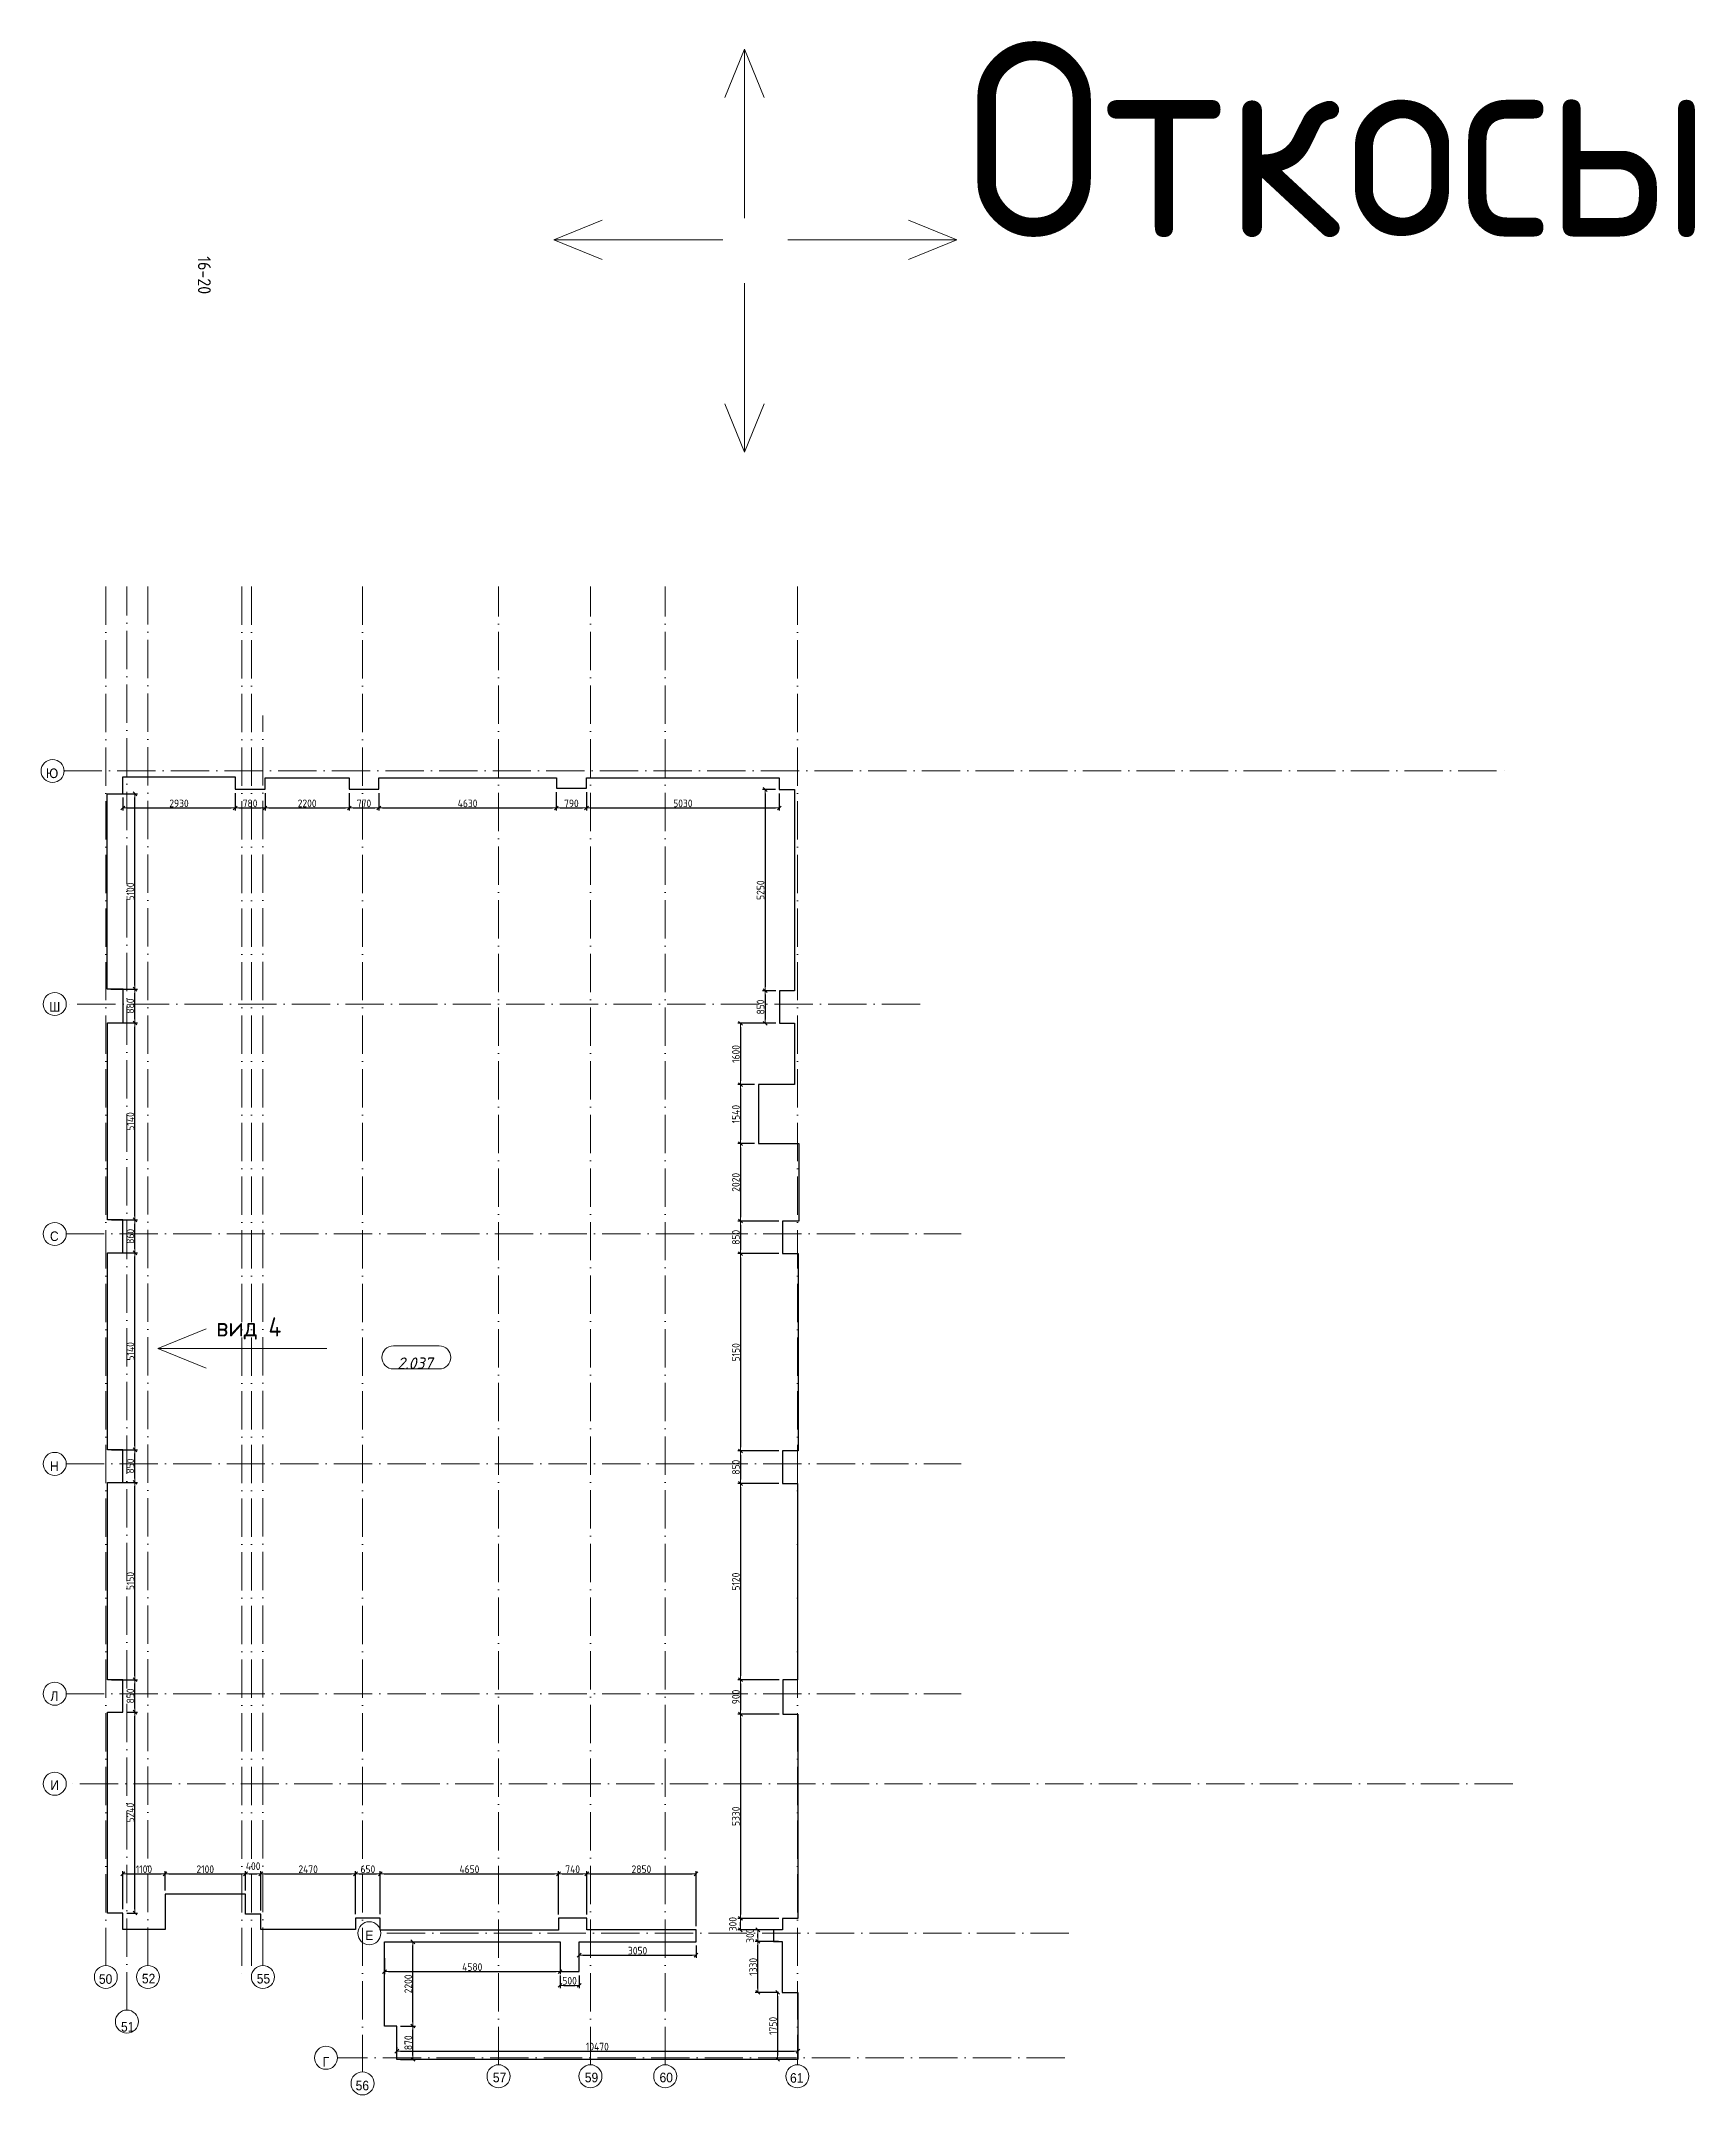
# Model space of a CAD drawing. Header units: millimetres. Extents: x 209 to 1046824, y -77613 to 504101.
# Drawn here: x 19656 to 62825, y -77613 to -24012 of the extents above; entities that cross this region are included whole.
import ezdxf

# ---------------------------------------------------------------- set-up
doc = ezdxf.new("R2010")
doc.units = ezdxf.units.MM
doc.linetypes.add('50_200_ШТРИХ_1Т_ш5_п1_п1_', pattern=[1400, 1000, -200, 0, -200])
for name, color, linetype, lineweight, true_color in [('A-AREA-IDEN-1', 7, 'Continuous', 9, 0xaaaaaa), ('Оси-1', 7, 'Continuous', 20, 0xaaaaaa), ('Оси-2', 7, 'Continuous', 9, 0xaaaaaa), ('Оси-3', 7, '50_200_ШТРИХ_1Т_ш5_п1_п1_', 9, 0xaaaaaa)]:
    doc.layers.add(name, color=color, linetype=linetype, lineweight=lineweight, true_color=true_color)
doc.layers.add('Основные линии', color=7, linetype='Continuous', lineweight=30)
doc.layers.add('Размеры', color=7, linetype='Continuous', lineweight=15)
doc.styles.add('Arial', font='arial.ttf', dxfattribs={"width": 0.9, "height": 500})
doc.styles.add('ISOCPEUR_I', font='isocpeui.ttf', dxfattribs={"height": 300})
doc.styles.add('СПДС', font='isocpeur.ttf', dxfattribs={"width": 0.9})
doc.dimstyles.new('Размера А3', dxfattribs={"dimtxt": 200, "dimasz": 100, "dimexe": 70, "dimexo": 100, "dimgap": 20, "dimtad": 1, "dimdec": 0, "dimrnd": 10, "dimzin": 0, "dimdsep": 46, "dimtxsty": 'СПДС', "dimblk": 'ARROWHEAD_6', "dimcen": 1, "dimclrd": 256, "dimclre": 256, "dimclrt": 256, "dimazin": 0, "dimtfac": 1, "dimtdec": 0, "dimtmove": 2, "dimatfit": 3, "dimfxl": 1, "dimtolj": 1, "dimtzin": 0, "dimarcsym": 0})

msp = doc.modelspace()

# ---------------------------------------------------------------- texts
at = {"layer": 'A-AREA-IDEN-1', "insert": (29414, -58666.5), "char_height": 300, "width": 952, "attachment_point": 8, "line_spacing_factor": 1.139951, "style": 'ISOCPEUR_I'}
msp.add_mtext('\\pxqc,t8.46667,16.93333,25.4,33.86667,42.33333,50.8,59.26667,67.73333,76.2,84.66667,93.13333,101.6,110.06667,118.53333,127,135.46667,143.93333,152.4,160.86667,169.33333,177.8,186.26667,194.73333,203.2,211.66667,220.13333,228.6,237.06667,245.53333,254,262.46667,270.93333;{2.037}', dxfattribs=at)
at = {"layer": 'Оси-2', "char_height": 250, "attachment_point": 5, "line_spacing_factor": 0.936439, "style": 'Arial'}
for s, insert, width in [('\\pxqc,t4.572,9.144,13.716,18.288,22.86,27.432,32.004,36.576,41.148,45.72,50.292,54.864,59.436,64.008,68.58,73.152,77.724,82.296,86.868,91.44,96.012,100.584,105.156,109.728,114.3,118.872,123.444,128.016,132.588,137.16,141.732,146.304;{Ю}', (19944.3, -43122.8), 655.2), ('\\pxqc,t4.572,9.144,13.716,18.288,22.86,27.432,32.004,36.576,41.148,45.72,50.292,54.864,59.436,64.008,68.58,73.152,77.724,82.296,86.868,91.44,96.012,100.584,105.156,109.728,114.3,118.872,123.444,128.016,132.588,137.16,141.732,146.304;{Ш}', (20011.8, -49216.6), 595.8), ('\\pxqc,t4.572,9.144,13.716,18.288,22.86,27.432,32.004,36.576,41.148,45.72,50.292,54.864,59.436,64.008,68.58,73.152,77.724,82.296,86.868,91.44,96.012,100.584,105.156,109.728,114.3,118.872,123.444,128.016,132.588,137.16,141.732,146.304;{С}', (20001.5, -55205), 464.4), ('\\pxqc,t4.572,9.144,13.716,18.288,22.86,27.432,32.004,36.576,41.148,45.72,50.292,54.864,59.436,64.008,68.58,73.152,77.724,82.296,86.868,91.44,96.012,100.584,105.156,109.728,114.3,118.872,123.444,128.016,132.588,137.16,141.732,146.304;{Н}', (20001.5, -61205), 464.4), ('\\pxqc,t4.572,9.144,13.716,18.288,22.86,27.432,32.004,36.576,41.148,45.72,50.292,54.864,59.436,64.008,68.58,73.152,77.724,82.296,86.868,91.44,96.012,100.584,105.156,109.728,114.3,118.872,123.444,128.016,132.588,137.16,141.732,146.304;{Л}', (20002.4, -67205), 428.4), ('\\pxqc,t4.572,9.144,13.716,18.288,22.86,27.432,32.004,36.576,41.148,45.72,50.292,54.864,59.436,64.008,68.58,73.152,77.724,82.296,86.868,91.44,96.012,100.584,105.156,109.728,114.3,118.872,123.444,128.016,132.588,137.16,141.732,146.304;{И}', (20008.3, -69529), 464.4), ('\\pxqc,t4.572,9.144,13.716,18.288,22.86,27.432,32.004,36.576,41.148,45.72,50.292,54.864,59.436,64.008,68.58,73.152,77.724,82.296,86.868,91.44,96.012,100.584,105.156,109.728,114.3,118.872,123.444,128.016,132.588,137.16,141.732,146.304;{Е}', (28222.5, -73447.6), 428.4), ('\\pxqc,t4.572,9.144,13.716,18.288,22.86,27.432,32.004,36.576,41.148,45.72,50.292,54.864,59.436,64.008,68.58,73.152,77.724,82.296,86.868,91.44,96.012,100.584,105.156,109.728,114.3,118.872,123.444,128.016,132.588,137.16,141.732,146.304;{50}', (21340.5, -74591), 702), ('\\pxqc,t4.572,9.144,13.716,18.288,22.86,27.432,32.004,36.576,41.148,45.72,50.292,54.864,59.436,64.008,68.58,73.152,77.724,82.296,86.868,91.44,96.012,100.584,105.156,109.728,114.3,118.872,123.444,128.016,132.588,137.16,141.732,146.304;{52}', (22462.5, -74579.7), 702), ('\\pxqc,t4.572,9.144,13.716,18.288,22.86,27.432,32.004,36.576,41.148,45.72,50.292,54.864,59.436,64.008,68.58,73.152,77.724,82.296,86.868,91.44,96.012,100.584,105.156,109.728,114.3,118.872,123.444,128.016,132.588,137.16,141.732,146.304;{55}', (25460.4, -74581.8), 702), ('\\pxqc,t4.572,9.144,13.716,18.288,22.86,27.432,32.004,36.576,41.148,45.72,50.292,54.864,59.436,64.008,68.58,73.152,77.724,82.296,86.868,91.44,96.012,100.584,105.156,109.728,114.3,118.872,123.444,128.016,132.588,137.16,141.732,146.304;{51}', (21917.1, -75836.7), 702), ('\\pxqc,t4.572,9.144,13.716,18.288,22.86,27.432,32.004,36.576,41.148,45.72,50.292,54.864,59.436,64.008,68.58,73.152,77.724,82.296,86.868,91.44,96.012,100.584,105.156,109.728,114.3,118.872,123.444,128.016,132.588,137.16,141.732,146.304;Г', (27091.6, -76746.9), 428.4), ('\\pxqc,t4.572,9.144,13.716,18.288,22.86,27.432,32.004,36.576,41.148,45.72,50.292,54.864,59.436,64.008,68.58,73.152,77.724,82.296,86.868,91.44,96.012,100.584,105.156,109.728,114.3,118.872,123.444,128.016,132.588,137.16,141.732,146.304;{57}', (31623.4, -77160.5), 702), ('\\pxqc,t4.572,9.144,13.716,18.288,22.86,27.432,32.004,36.576,41.148,45.72,50.292,54.864,59.436,64.008,68.58,73.152,77.724,82.296,86.868,91.44,96.012,100.584,105.156,109.728,114.3,118.872,123.444,128.016,132.588,137.16,141.732,146.304;{59}', (34023.4, -77160.5), 702), ('\\pxqc,t4.572,9.144,13.716,18.288,22.86,27.432,32.004,36.576,41.148,45.72,50.292,54.864,59.436,64.008,68.58,73.152,77.724,82.296,86.868,91.44,96.012,100.584,105.156,109.728,114.3,118.872,123.444,128.016,132.588,137.16,141.732,146.304;{60}', (35973.4, -77160.5), 702), ('\\pxqc,t4.572,9.144,13.716,18.288,22.86,27.432,32.004,36.576,41.148,45.72,50.292,54.864,59.436,64.008,68.58,73.152,77.724,82.296,86.868,91.44,96.012,100.584,105.156,109.728,114.3,118.872,123.444,128.016,132.588,137.16,141.732,146.304;{61}', (39380.1, -77172.1), 702), ('\\pxqc,t4.572,9.144,13.716,18.288,22.86,27.432,32.004,36.576,41.148,45.72,50.292,54.864,59.436,64.008,68.58,73.152,77.724,82.296,86.868,91.44,96.012,100.584,105.156,109.728,114.3,118.872,123.444,128.016,132.588,137.16,141.732,146.304;{56}', (28041.7, -77370.8), 702)]:
    msp.add_mtext(s, dxfattribs=dict(at, insert=insert, width=width))
at = {"layer": 'Основные линии', "attachment_point": 1, "style": 'СПДС'}
for s, width, gutter_width, insert, char_height in [('Откосы', 35969.672, 25472.6, (43781.2, -24032.2), 5094.53), ('вид 4', 2769.041, 1678.4, (24228.1, -57319.4), 500)]:
    msp.add_mtext_dynamic_manual_height_columns(s, width=width, gutter_width=gutter_width, heights=[0], dxfattribs=dict(at, insert=insert, char_height=char_height))
at = {"layer": 'Основные линии', "color": 1, "insert": (24086.2, -29628.3), "char_height": 335.67, "attachment_point": 1, "rotation": 270, "style": 'СПДС'}
msp.add_mtext_dynamic_manual_height_columns('16-20', width=59136.488, gutter_width=1678.4, heights=[0], dxfattribs=at)

# ---------------------------------------------------------------- blocks, each defined once
blk = doc.blocks.new('Ось сетки - Круг_Ø6_00__ISO-2_5_0_9K_-17386508-АИ_План этажа Радиаторы_2')
at = {"layer": 'Оси-1'}
blk.add_circle((0, 0), 3, dxfattribs=at)
blk = doc.blocks.new('AAR_СКБ_Марка_помещения_1_5 ммп - Номер-27962133-АИ_План этажа Радиаторы_2')
at = {"layer": 'A-AREA-IDEN-1'}
for p, q in [((-2.99, 3), (3.01, 3)), ((-2.99, 0), (3.01, 0))]:
    blk.add_line(p, q, dxfattribs=at)
for centre, start, end in [((-2.99, 1.5), 90, 270), ((3.01, 1.5), 270, 90)]:
    blk.add_arc(centre, 1.5, start, end, dxfattribs=at)
blk = doc.blocks.new('ARROWHEAD_6')
at = {"color": 0, "linetype": 'Continuous'}
for p, q in [((0, 0), (-1, 0)), ((-0.5, -0.5), (0.5, 0.5))]:
    blk.add_line(p, q, dxfattribs=at)
blk = doc.blocks.new('*D770')
at = {"layer": 'Defpoints', "color": 0, "transparency": 16777216}
for p in [(21791, -67626), (22107, -67626), (21791, -72866)]:
    blk.add_point(p, dxfattribs=at)
at = {"layer": 'Размеры', "lineweight": -2, "transparency": 16777216}
for p, q in [((21891, -67626), (22177, -67626)), ((22107, -72766), (22107, -67726)), ((21891, -72866), (22177, -72866))]:
    blk.add_line(p, q, dxfattribs=at)
at = {"layer": 'Размеры', "lineweight": -2, "transparency": 16777216, "xscale": 100, "yscale": 100, "zscale": 100}
for p, rotation in [((22107, -67626), 90), ((22107, -72866), 270)]:
    blk.add_blockref('ARROWHEAD_6', p, dxfattribs=dict(at, rotation=rotation))
at = {"layer": 'Размеры', "transparency": 16777216, "insert": (21987, -70246), "char_height": 200, "attachment_point": 5, "rotation": 90, "style": 'СПДС'}
blk.add_mtext('\\A1;5240', dxfattribs=at)
blk = doc.blocks.new('*D771')
at = {"layer": 'Defpoints', "color": 0, "transparency": 16777216}
for p in [(21791, -66776), (22107, -66776), (21791, -67626)]:
    blk.add_point(p, dxfattribs=at)
at = {"layer": 'Размеры', "lineweight": -2, "transparency": 16777216}
for p, q in [((21891, -66776), (22177, -66776)), ((22107, -67526), (22107, -66876)), ((21891, -67626), (22177, -67626))]:
    blk.add_line(p, q, dxfattribs=at)
at = {"layer": 'Размеры', "lineweight": -2, "transparency": 16777216, "xscale": 100, "yscale": 100, "zscale": 100}
for p, rotation in [((22107, -66776), 90), ((22107, -67626), 270)]:
    blk.add_blockref('ARROWHEAD_6', p, dxfattribs=dict(at, rotation=rotation))
at = {"layer": 'Размеры', "transparency": 16777216, "insert": (21987, -67201), "char_height": 200, "attachment_point": 5, "rotation": 90, "style": 'СПДС'}
blk.add_mtext('\\A1;850', dxfattribs=at)
blk = doc.blocks.new('*D772')
at = {"layer": 'Defpoints', "color": 0, "transparency": 16777216}
for p in [(21391, -61626), (22107, -61626), (21391, -66776)]:
    blk.add_point(p, dxfattribs=at)
at = {"layer": 'Размеры', "lineweight": -2, "transparency": 16777216}
for p, q in [((21491, -61626), (22177, -61626)), ((22107, -66676), (22107, -61726)), ((21491, -66776), (22177, -66776))]:
    blk.add_line(p, q, dxfattribs=at)
at = {"layer": 'Размеры', "lineweight": -2, "transparency": 16777216, "xscale": 100, "yscale": 100, "zscale": 100}
for p, rotation in [((22107, -61626), 90), ((22107, -66776), 270)]:
    blk.add_blockref('ARROWHEAD_6', p, dxfattribs=dict(at, rotation=rotation))
at = {"layer": 'Размеры', "transparency": 16777216, "insert": (21987, -64201), "char_height": 200, "attachment_point": 5, "rotation": 90, "style": 'СПДС'}
blk.add_mtext('\\A1;5150', dxfattribs=at)
blk = doc.blocks.new('*D773')
at = {"layer": 'Defpoints', "color": 0, "transparency": 16777216}
for p in [(21791, -60776), (22107, -60776), (21791, -61626)]:
    blk.add_point(p, dxfattribs=at)
at = {"layer": 'Размеры', "lineweight": -2, "transparency": 16777216}
for p, q in [((21891, -60776), (22177, -60776)), ((22107, -61526), (22107, -60876)), ((21891, -61626), (22177, -61626))]:
    blk.add_line(p, q, dxfattribs=at)
at = {"layer": 'Размеры', "lineweight": -2, "transparency": 16777216, "xscale": 100, "yscale": 100, "zscale": 100}
for p, rotation in [((22107, -60776), 90), ((22107, -61626), 270)]:
    blk.add_blockref('ARROWHEAD_6', p, dxfattribs=dict(at, rotation=rotation))
at = {"layer": 'Размеры', "transparency": 16777216, "insert": (21987, -61201), "char_height": 200, "attachment_point": 5, "rotation": 90, "style": 'СПДС'}
blk.add_mtext('\\A1;850', dxfattribs=at)
blk = doc.blocks.new('*D774')
at = {"layer": 'Defpoints', "color": 0, "transparency": 16777216}
for p in [(21391, -55636), (22107, -55636), (21391, -60776)]:
    blk.add_point(p, dxfattribs=at)
at = {"layer": 'Размеры', "lineweight": -2, "transparency": 16777216}
for p, q in [((21491, -55636), (22177, -55636)), ((22107, -60676), (22107, -55736)), ((21491, -60776), (22177, -60776))]:
    blk.add_line(p, q, dxfattribs=at)
at = {"layer": 'Размеры', "lineweight": -2, "transparency": 16777216, "xscale": 100, "yscale": 100, "zscale": 100}
for p, rotation in [((22107, -55636), 90), ((22107, -60776), 270)]:
    blk.add_blockref('ARROWHEAD_6', p, dxfattribs=dict(at, rotation=rotation))
at = {"layer": 'Размеры', "transparency": 16777216, "insert": (21987, -58206), "char_height": 200, "attachment_point": 5, "rotation": 90, "style": 'СПДС'}
blk.add_mtext('\\A1;5140', dxfattribs=at)
blk = doc.blocks.new('*D755')
at = {"layer": 'Defpoints', "color": 0, "transparency": 16777216}
for p in [(21791, -54776), (22107, -54776), (21791, -55636)]:
    blk.add_point(p, dxfattribs=at)
at = {"layer": 'Размеры', "lineweight": -2, "transparency": 16777216}
for p, q in [((21891, -54776), (22177, -54776)), ((22107, -55536), (22107, -54876)), ((21891, -55636), (22177, -55636))]:
    blk.add_line(p, q, dxfattribs=at)
at = {"layer": 'Размеры', "lineweight": -2, "transparency": 16777216, "xscale": 100, "yscale": 100, "zscale": 100}
for p, rotation in [((22107, -54776), 90), ((22107, -55636), 270)]:
    blk.add_blockref('ARROWHEAD_6', p, dxfattribs=dict(at, rotation=rotation))
at = {"layer": 'Размеры', "transparency": 16777216, "insert": (21987, -55206), "char_height": 200, "attachment_point": 5, "rotation": 90, "style": 'СПДС'}
blk.add_mtext('\\A1;860', dxfattribs=at)
blk = doc.blocks.new('*D756')
at = {"layer": 'Defpoints', "color": 0, "transparency": 16777216}
for p in [(21391, -49636), (22107, -49636), (21391, -54776)]:
    blk.add_point(p, dxfattribs=at)
at = {"layer": 'Размеры', "lineweight": -2, "transparency": 16777216}
for p, q in [((21491, -49636), (22177, -49636)), ((22107, -54676), (22107, -49736)), ((21491, -54776), (22177, -54776))]:
    blk.add_line(p, q, dxfattribs=at)
at = {"layer": 'Размеры', "lineweight": -2, "transparency": 16777216, "xscale": 100, "yscale": 100, "zscale": 100}
for p, rotation in [((22107, -49636), 90), ((22107, -54776), 270)]:
    blk.add_blockref('ARROWHEAD_6', p, dxfattribs=dict(at, rotation=rotation))
at = {"layer": 'Размеры', "transparency": 16777216, "insert": (21987, -52206), "char_height": 200, "attachment_point": 5, "rotation": 90, "style": 'СПДС'}
blk.add_mtext('\\A1;5140', dxfattribs=at)
blk = doc.blocks.new('*D757')
at = {"layer": 'Defpoints', "color": 0, "transparency": 16777216}
for p in [(21801, -48756), (22107, -48756), (21801, -49636)]:
    blk.add_point(p, dxfattribs=at)
at = {"layer": 'Размеры', "lineweight": -2, "transparency": 16777216}
for p, q in [((21901, -48756), (22177, -48756)), ((22107, -49536), (22107, -48856)), ((21901, -49636), (22177, -49636))]:
    blk.add_line(p, q, dxfattribs=at)
at = {"layer": 'Размеры', "lineweight": -2, "transparency": 16777216, "xscale": 100, "yscale": 100, "zscale": 100}
for p, rotation in [((22107, -48756), 90), ((22107, -49636), 270)]:
    blk.add_blockref('ARROWHEAD_6', p, dxfattribs=dict(at, rotation=rotation))
at = {"layer": 'Размеры', "transparency": 16777216, "insert": (21987, -49196), "char_height": 200, "attachment_point": 5, "rotation": 90, "style": 'СПДС'}
blk.add_mtext('\\A1;880', dxfattribs=at)
blk = doc.blocks.new('*D758')
at = {"layer": 'Defpoints', "color": 0, "transparency": 16777216}
for p in [(21381, -43656), (22107, -43656), (21381, -48756)]:
    blk.add_point(p, dxfattribs=at)
at = {"layer": 'Размеры', "lineweight": -2, "transparency": 16777216}
for p, q in [((21481, -43656), (22177, -43656)), ((22107, -48656), (22107, -43756)), ((21481, -48756), (22177, -48756))]:
    blk.add_line(p, q, dxfattribs=at)
at = {"layer": 'Размеры', "lineweight": -2, "transparency": 16777216, "xscale": 100, "yscale": 100, "zscale": 100}
for p, rotation in [((22107, -43656), 90), ((22107, -48756), 270)]:
    blk.add_blockref('ARROWHEAD_6', p, dxfattribs=dict(at, rotation=rotation))
at = {"layer": 'Размеры', "transparency": 16777216, "insert": (21987, -46206), "char_height": 200, "attachment_point": 5, "rotation": 90, "style": 'СПДС'}
blk.add_mtext('\\A1;5100', dxfattribs=at)
blk = doc.blocks.new('*D759')
at = {"layer": 'Defpoints', "color": 0, "transparency": 16777216}
for p in [(21791, -43656), (24721, -43536), (24721, -44026)]:
    blk.add_point(p, dxfattribs=at)
at = {"layer": 'Размеры', "lineweight": -2, "transparency": 16777216}
for p, q in [((21791, -43756), (21791, -44096)), ((24721, -43636), (24721, -44096)), ((21891, -44026), (24621, -44026))]:
    blk.add_line(p, q, dxfattribs=at)
at = {"layer": 'Размеры', "lineweight": -2, "transparency": 16777216, "xscale": 100, "yscale": 100, "zscale": 100, "rotation": 180}
blk.add_blockref('ARROWHEAD_6', (21791, -44026), dxfattribs=at)
at = {"layer": 'Размеры', "lineweight": -2, "transparency": 16777216, "xscale": 100, "yscale": 100, "zscale": 100}
blk.add_blockref('ARROWHEAD_6', (24721, -44026), dxfattribs=at)
at = {"layer": 'Размеры', "transparency": 16777216, "insert": (23256, -43906), "char_height": 200, "attachment_point": 5, "style": 'СПДС'}
blk.add_mtext('\\A1;2930', dxfattribs=at)
blk = doc.blocks.new('*D745')
at = {"layer": 'Defpoints', "color": 0, "transparency": 16777216}
for p in [(24721, -43536), (25501, -43536), (25501, -44026)]:
    blk.add_point(p, dxfattribs=at)
at = {"layer": 'Размеры', "lineweight": -2, "transparency": 16777216}
for p, q in [((24721, -43636), (24721, -44096)), ((25501, -43636), (25501, -44096)), ((24821, -44026), (25401, -44026))]:
    blk.add_line(p, q, dxfattribs=at)
at = {"layer": 'Размеры', "lineweight": -2, "transparency": 16777216, "xscale": 100, "yscale": 100, "zscale": 100, "rotation": 180}
blk.add_blockref('ARROWHEAD_6', (24721, -44026), dxfattribs=at)
at = {"layer": 'Размеры', "lineweight": -2, "transparency": 16777216, "xscale": 100, "yscale": 100, "zscale": 100}
blk.add_blockref('ARROWHEAD_6', (25501, -44026), dxfattribs=at)
at = {"layer": 'Размеры', "transparency": 16777216, "insert": (25111, -43906), "char_height": 200, "attachment_point": 5, "style": 'СПДС'}
blk.add_mtext('\\A1;780', dxfattribs=at)
blk = doc.blocks.new('*D746')
at = {"layer": 'Defpoints', "color": 0, "transparency": 16777216}
for p in [(25501, -43536), (27701, -43536), (27701, -44026)]:
    blk.add_point(p, dxfattribs=at)
at = {"layer": 'Размеры', "lineweight": -2, "transparency": 16777216}
for p, q in [((25501, -43636), (25501, -44096)), ((27701, -43636), (27701, -44096)), ((25601, -44026), (27601, -44026))]:
    blk.add_line(p, q, dxfattribs=at)
at = {"layer": 'Размеры', "lineweight": -2, "transparency": 16777216, "xscale": 100, "yscale": 100, "zscale": 100, "rotation": 180}
blk.add_blockref('ARROWHEAD_6', (25501, -44026), dxfattribs=at)
at = {"layer": 'Размеры', "lineweight": -2, "transparency": 16777216, "xscale": 100, "yscale": 100, "zscale": 100}
blk.add_blockref('ARROWHEAD_6', (27701, -44026), dxfattribs=at)
at = {"layer": 'Размеры', "transparency": 16777216, "insert": (26601, -43906), "char_height": 200, "attachment_point": 5, "style": 'СПДС'}
blk.add_mtext('\\A1;2200', dxfattribs=at)
blk = doc.blocks.new('*D747')
at = {"layer": 'Defpoints', "color": 0, "transparency": 16777216}
for p in [(28471, -43536), (27701, -44026), (28471, -44026)]:
    blk.add_point(p, dxfattribs=at)
at = {"layer": 'Размеры', "lineweight": -2, "transparency": 16777216}
for p, q in [((27701, -43926), (27701, -43956)), ((28471, -43636), (28471, -44096)), ((27801, -44026), (28371, -44026))]:
    blk.add_line(p, q, dxfattribs=at)
at = {"layer": 'Размеры', "lineweight": -2, "transparency": 16777216, "xscale": 100, "yscale": 100, "zscale": 100, "rotation": 180}
blk.add_blockref('ARROWHEAD_6', (27701, -44026), dxfattribs=at)
at = {"layer": 'Размеры', "lineweight": -2, "transparency": 16777216, "xscale": 100, "yscale": 100, "zscale": 100}
blk.add_blockref('ARROWHEAD_6', (28471, -44026), dxfattribs=at)
at = {"layer": 'Размеры', "transparency": 16777216, "insert": (28086, -43906), "char_height": 200, "attachment_point": 5, "style": 'СПДС'}
blk.add_mtext('\\A1;770', dxfattribs=at)
blk = doc.blocks.new('*D748')
at = {"layer": 'Defpoints', "color": 0, "transparency": 16777216}
for p in [(28471, -43536), (33105, -43512), (33105, -44026)]:
    blk.add_point(p, dxfattribs=at)
at = {"layer": 'Размеры', "lineweight": -2, "transparency": 16777216}
for p, q in [((28471, -43636), (28471, -44096)), ((33105, -43612), (33105, -44096)), ((28571, -44026), (33005, -44026))]:
    blk.add_line(p, q, dxfattribs=at)
at = {"layer": 'Размеры', "lineweight": -2, "transparency": 16777216, "xscale": 100, "yscale": 100, "zscale": 100, "rotation": 180}
blk.add_blockref('ARROWHEAD_6', (28471, -44026), dxfattribs=at)
at = {"layer": 'Размеры', "lineweight": -2, "transparency": 16777216, "xscale": 100, "yscale": 100, "zscale": 100}
blk.add_blockref('ARROWHEAD_6', (33105, -44026), dxfattribs=at)
at = {"layer": 'Размеры', "transparency": 16777216, "insert": (30788, -43906), "char_height": 200, "attachment_point": 5, "style": 'СПДС'}
blk.add_mtext('\\A1;4630', dxfattribs=at)
blk = doc.blocks.new('*D749')
at = {"layer": 'Defpoints', "color": 0, "transparency": 16777216}
for p in [(33105, -43512), (33891, -43512), (33891, -44026)]:
    blk.add_point(p, dxfattribs=at)
at = {"layer": 'Размеры', "lineweight": -2, "transparency": 16777216}
for p, q in [((33105, -43612), (33105, -44096)), ((33891, -43612), (33891, -44096)), ((33205, -44026), (33791, -44026))]:
    blk.add_line(p, q, dxfattribs=at)
at = {"layer": 'Размеры', "lineweight": -2, "transparency": 16777216, "xscale": 100, "yscale": 100, "zscale": 100, "rotation": 180}
blk.add_blockref('ARROWHEAD_6', (33105, -44026), dxfattribs=at)
at = {"layer": 'Размеры', "lineweight": -2, "transparency": 16777216, "xscale": 100, "yscale": 100, "zscale": 100}
blk.add_blockref('ARROWHEAD_6', (33891, -44026), dxfattribs=at)
at = {"layer": 'Размеры', "transparency": 16777216, "insert": (33498, -43906), "char_height": 200, "attachment_point": 5, "style": 'СПДС'}
blk.add_mtext('\\A1;790', dxfattribs=at)
blk = doc.blocks.new('*D765')
at = {"layer": 'Defpoints', "color": 0, "transparency": 16777216}
for p in [(33891, -43512), (38925, -43546), (38925, -44026)]:
    blk.add_point(p, dxfattribs=at)
at = {"layer": 'Размеры', "lineweight": -2, "transparency": 16777216}
for p, q in [((33891, -43612), (33891, -44096)), ((38925, -43646), (38925, -44096)), ((33991, -44026), (38825, -44026))]:
    blk.add_line(p, q, dxfattribs=at)
at = {"layer": 'Размеры', "lineweight": -2, "transparency": 16777216, "xscale": 100, "yscale": 100, "zscale": 100, "rotation": 180}
blk.add_blockref('ARROWHEAD_6', (33891, -44026), dxfattribs=at)
at = {"layer": 'Размеры', "lineweight": -2, "transparency": 16777216, "xscale": 100, "yscale": 100, "zscale": 100}
blk.add_blockref('ARROWHEAD_6', (38925, -44026), dxfattribs=at)
at = {"layer": 'Размеры', "transparency": 16777216, "insert": (36408, -43906), "char_height": 200, "attachment_point": 5, "style": 'СПДС'}
blk.add_mtext('\\A1;5030', dxfattribs=at)
blk = doc.blocks.new('*D766')
at = {"layer": 'Defpoints', "color": 0, "transparency": 16777216}
for p in [(38925, -43546), (38556, -48796), (38931, -48796)]:
    blk.add_point(p, dxfattribs=at)
at = {"layer": 'Размеры', "lineweight": -2, "transparency": 16777216}
for p, q in [((38825, -43546), (38486, -43546)), ((38556, -43646), (38556, -48696)), ((38831, -48796), (38486, -48796))]:
    blk.add_line(p, q, dxfattribs=at)
at = {"layer": 'Размеры', "lineweight": -2, "transparency": 16777216, "xscale": 100, "yscale": 100, "zscale": 100}
for p, rotation in [((38556, -43546), 90), ((38556, -48796), 270)]:
    blk.add_blockref('ARROWHEAD_6', p, dxfattribs=dict(at, rotation=rotation))
at = {"layer": 'Размеры', "transparency": 16777216, "insert": (38436, -46171), "char_height": 200, "attachment_point": 5, "rotation": 90, "style": 'СПДС'}
blk.add_mtext('\\A1;5250', dxfattribs=at)
blk = doc.blocks.new('*D767')
at = {"layer": 'Defpoints', "color": 0, "transparency": 16777216}
for p in [(38931, -48796), (38556, -49646), (38931, -49646)]:
    blk.add_point(p, dxfattribs=at)
at = {"layer": 'Размеры', "lineweight": -2, "transparency": 16777216}
for p, q in [((38831, -48796), (38486, -48796)), ((38556, -48896), (38556, -49546)), ((38831, -49646), (38486, -49646))]:
    blk.add_line(p, q, dxfattribs=at)
at = {"layer": 'Размеры', "lineweight": -2, "transparency": 16777216, "xscale": 100, "yscale": 100, "zscale": 100}
for p, rotation in [((38556, -48796), 90), ((38556, -49646), 270)]:
    blk.add_blockref('ARROWHEAD_6', p, dxfattribs=dict(at, rotation=rotation))
at = {"layer": 'Размеры', "transparency": 16777216, "insert": (38436, -49221), "char_height": 200, "attachment_point": 5, "rotation": 90, "style": 'СПДС'}
blk.add_mtext('\\A1;850', dxfattribs=at)
blk = doc.blocks.new('*D768')
at = {"layer": 'Defpoints', "color": 0, "transparency": 16777216}
for p in [(38931, -49646), (37911, -51246), (38381, -51246)]:
    blk.add_point(p, dxfattribs=at)
at = {"layer": 'Размеры', "lineweight": -2, "transparency": 16777216}
for p, q in [((38831, -49646), (37841, -49646)), ((37911, -49746), (37911, -51146)), ((38281, -51246), (37841, -51246))]:
    blk.add_line(p, q, dxfattribs=at)
at = {"layer": 'Размеры', "lineweight": -2, "transparency": 16777216, "xscale": 100, "yscale": 100, "zscale": 100}
for p, rotation in [((37911, -49646), 90), ((37911, -51246), 270)]:
    blk.add_blockref('ARROWHEAD_6', p, dxfattribs=dict(at, rotation=rotation))
at = {"layer": 'Размеры', "transparency": 16777216, "insert": (37791, -50446), "char_height": 200, "attachment_point": 5, "rotation": 90, "style": 'СПДС'}
blk.add_mtext('\\A1;1600', dxfattribs=at)
blk = doc.blocks.new('*D769')
at = {"layer": 'Defpoints', "color": 0, "transparency": 16777216}
for p in [(38381, -51246), (37911, -52786), (38381, -52786)]:
    blk.add_point(p, dxfattribs=at)
at = {"layer": 'Размеры', "lineweight": -2, "transparency": 16777216}
for p, q in [((38281, -51246), (37841, -51246)), ((37911, -51346), (37911, -52686)), ((38281, -52786), (37841, -52786))]:
    blk.add_line(p, q, dxfattribs=at)
at = {"layer": 'Размеры', "lineweight": -2, "transparency": 16777216, "xscale": 100, "yscale": 100, "zscale": 100}
for p, rotation in [((37911, -51246), 90), ((37911, -52786), 270)]:
    blk.add_blockref('ARROWHEAD_6', p, dxfattribs=dict(at, rotation=rotation))
at = {"layer": 'Размеры', "transparency": 16777216, "insert": (37791, -52016), "char_height": 200, "attachment_point": 5, "rotation": 90, "style": 'СПДС'}
blk.add_mtext('\\A1;1540', dxfattribs=at)
blk = doc.blocks.new('*D750')
at = {"layer": 'Defpoints', "color": 0, "transparency": 16777216}
for p in [(38381, -52786), (37911, -54806), (39011, -54806)]:
    blk.add_point(p, dxfattribs=at)
at = {"layer": 'Размеры', "lineweight": -2, "transparency": 16777216}
for p, q in [((38281, -52786), (37841, -52786)), ((37911, -52886), (37911, -54706)), ((38911, -54806), (37841, -54806))]:
    blk.add_line(p, q, dxfattribs=at)
at = {"layer": 'Размеры', "lineweight": -2, "transparency": 16777216, "xscale": 100, "yscale": 100, "zscale": 100}
for p, rotation in [((37911, -52786), 90), ((37911, -54806), 270)]:
    blk.add_blockref('ARROWHEAD_6', p, dxfattribs=dict(at, rotation=rotation))
at = {"layer": 'Размеры', "transparency": 16777216, "insert": (37791, -53796), "char_height": 200, "attachment_point": 5, "rotation": 90, "style": 'СПДС'}
blk.add_mtext('\\A1;2020', dxfattribs=at)
blk = doc.blocks.new('*D751')
at = {"layer": 'Defpoints', "color": 0, "transparency": 16777216}
for p in [(39011, -54806), (37911, -55656), (39011, -55656)]:
    blk.add_point(p, dxfattribs=at)
at = {"layer": 'Размеры', "lineweight": -2, "transparency": 16777216}
for p, q in [((38911, -54806), (37841, -54806)), ((37911, -54906), (37911, -55556)), ((38911, -55656), (37841, -55656))]:
    blk.add_line(p, q, dxfattribs=at)
at = {"layer": 'Размеры', "lineweight": -2, "transparency": 16777216, "xscale": 100, "yscale": 100, "zscale": 100}
for p, rotation in [((37911, -54806), 90), ((37911, -55656), 270)]:
    blk.add_blockref('ARROWHEAD_6', p, dxfattribs=dict(at, rotation=rotation))
at = {"layer": 'Размеры', "transparency": 16777216, "insert": (37791, -55231), "char_height": 200, "attachment_point": 5, "rotation": 90, "style": 'СПДС'}
blk.add_mtext('\\A1;850', dxfattribs=at)
blk = doc.blocks.new('*D752')
at = {"layer": 'Defpoints', "color": 0, "transparency": 16777216}
for p in [(39011, -55656), (37911, -60806), (39011, -60806)]:
    blk.add_point(p, dxfattribs=at)
at = {"layer": 'Размеры', "lineweight": -2, "transparency": 16777216}
for p, q in [((38911, -55656), (37841, -55656)), ((37911, -55756), (37911, -60706)), ((38911, -60806), (37841, -60806))]:
    blk.add_line(p, q, dxfattribs=at)
at = {"layer": 'Размеры', "lineweight": -2, "transparency": 16777216, "xscale": 100, "yscale": 100, "zscale": 100}
for p, rotation in [((37911, -55656), 90), ((37911, -60806), 270)]:
    blk.add_blockref('ARROWHEAD_6', p, dxfattribs=dict(at, rotation=rotation))
at = {"layer": 'Размеры', "transparency": 16777216, "insert": (37791, -58231), "char_height": 200, "attachment_point": 5, "rotation": 90, "style": 'СПДС'}
blk.add_mtext('\\A1;5150', dxfattribs=at)
blk = doc.blocks.new('*D753')
at = {"layer": 'Defpoints', "color": 0, "transparency": 16777216}
for p in [(39011, -60806), (37911, -61656), (39011, -61656)]:
    blk.add_point(p, dxfattribs=at)
at = {"layer": 'Размеры', "lineweight": -2, "transparency": 16777216}
for p, q in [((38911, -60806), (37841, -60806)), ((37911, -60906), (37911, -61556)), ((38911, -61656), (37841, -61656))]:
    blk.add_line(p, q, dxfattribs=at)
at = {"layer": 'Размеры', "lineweight": -2, "transparency": 16777216, "xscale": 100, "yscale": 100, "zscale": 100}
for p, rotation in [((37911, -60806), 90), ((37911, -61656), 270)]:
    blk.add_blockref('ARROWHEAD_6', p, dxfattribs=dict(at, rotation=rotation))
at = {"layer": 'Размеры', "transparency": 16777216, "insert": (37791, -61231), "char_height": 200, "attachment_point": 5, "rotation": 90, "style": 'СПДС'}
blk.add_mtext('\\A1;850', dxfattribs=at)
blk = doc.blocks.new('*D754')
at = {"layer": 'Defpoints', "color": 0, "transparency": 16777216}
for p in [(39011, -61656), (37911, -66776), (39021, -66776)]:
    blk.add_point(p, dxfattribs=at)
at = {"layer": 'Размеры', "lineweight": -2, "transparency": 16777216}
for p, q in [((38911, -61656), (37841, -61656)), ((37911, -61756), (37911, -66676)), ((38921, -66776), (37841, -66776))]:
    blk.add_line(p, q, dxfattribs=at)
at = {"layer": 'Размеры', "lineweight": -2, "transparency": 16777216, "xscale": 100, "yscale": 100, "zscale": 100}
for p, rotation in [((37911, -61656), 90), ((37911, -66776), 270)]:
    blk.add_blockref('ARROWHEAD_6', p, dxfattribs=dict(at, rotation=rotation))
at = {"layer": 'Размеры', "transparency": 16777216, "insert": (37791, -64216), "char_height": 200, "attachment_point": 5, "rotation": 90, "style": 'СПДС'}
blk.add_mtext('\\A1;5120', dxfattribs=at)
blk = doc.blocks.new('*D760')
at = {"layer": 'Defpoints', "color": 0, "transparency": 16777216}
for p in [(39021, -66776), (37911, -67676), (39021, -67676)]:
    blk.add_point(p, dxfattribs=at)
at = {"layer": 'Размеры', "lineweight": -2, "transparency": 16777216}
for p, q in [((38921, -66776), (37841, -66776)), ((37911, -66876), (37911, -67576)), ((38921, -67676), (37841, -67676))]:
    blk.add_line(p, q, dxfattribs=at)
at = {"layer": 'Размеры', "lineweight": -2, "transparency": 16777216, "xscale": 100, "yscale": 100, "zscale": 100}
for p, rotation in [((37911, -66776), 90), ((37911, -67676), 270)]:
    blk.add_blockref('ARROWHEAD_6', p, dxfattribs=dict(at, rotation=rotation))
at = {"layer": 'Размеры', "transparency": 16777216, "insert": (37791, -67226), "char_height": 200, "attachment_point": 5, "rotation": 90, "style": 'СПДС'}
blk.add_mtext('\\A1;900', dxfattribs=at)
blk = doc.blocks.new('*D761')
at = {"layer": 'Defpoints', "color": 0, "transparency": 16777216}
for p in [(39021, -67676), (37911, -73006), (39011, -73006)]:
    blk.add_point(p, dxfattribs=at)
at = {"layer": 'Размеры', "lineweight": -2, "transparency": 16777216}
for p, q in [((38921, -67676), (37841, -67676)), ((37911, -67776), (37911, -72906)), ((38911, -73006), (37841, -73006))]:
    blk.add_line(p, q, dxfattribs=at)
at = {"layer": 'Размеры', "lineweight": -2, "transparency": 16777216, "xscale": 100, "yscale": 100, "zscale": 100}
for p, rotation in [((37911, -67676), 90), ((37911, -73006), 270)]:
    blk.add_blockref('ARROWHEAD_6', p, dxfattribs=dict(at, rotation=rotation))
at = {"layer": 'Размеры', "transparency": 16777216, "insert": (37791, -70341), "char_height": 200, "attachment_point": 5, "rotation": 90, "style": 'СПДС'}
blk.add_mtext('\\A1;5330', dxfattribs=at)
blk = doc.blocks.new('*D762')
at = {"layer": 'Defpoints', "color": 0, "transparency": 16777216}
for p in [(22891, -71843), (21791, -72866), (22891, -72376)]:
    blk.add_point(p, dxfattribs=at)
at = {"layer": 'Размеры', "lineweight": -2, "transparency": 16777216}
for p, q in [((21791, -72766), (21791, -71773)), ((22891, -72276), (22891, -71773)), ((21891, -71843), (22791, -71843))]:
    blk.add_line(p, q, dxfattribs=at)
at = {"layer": 'Размеры', "lineweight": -2, "transparency": 16777216, "xscale": 100, "yscale": 100, "zscale": 100, "rotation": 180}
blk.add_blockref('ARROWHEAD_6', (21791, -71843), dxfattribs=at)
at = {"layer": 'Размеры', "lineweight": -2, "transparency": 16777216, "xscale": 100, "yscale": 100, "zscale": 100}
blk.add_blockref('ARROWHEAD_6', (22891, -71843), dxfattribs=at)
at = {"layer": 'Размеры', "transparency": 16777216, "insert": (22341, -71723), "char_height": 200, "attachment_point": 5, "style": 'СПДС'}
blk.add_mtext('\\A1;1100', dxfattribs=at)
blk = doc.blocks.new('*D763')
at = {"layer": 'Defpoints', "color": 0, "transparency": 16777216}
for p in [(24991, -71843), (22891, -72376), (24991, -72376)]:
    blk.add_point(p, dxfattribs=at)
at = {"layer": 'Размеры', "lineweight": -2, "transparency": 16777216}
for p, q in [((22891, -72276), (22891, -71773)), ((24991, -72276), (24991, -71773)), ((22991, -71843), (24891, -71843))]:
    blk.add_line(p, q, dxfattribs=at)
at = {"layer": 'Размеры', "lineweight": -2, "transparency": 16777216, "xscale": 100, "yscale": 100, "zscale": 100, "rotation": 180}
blk.add_blockref('ARROWHEAD_6', (22891, -71843), dxfattribs=at)
at = {"layer": 'Размеры', "lineweight": -2, "transparency": 16777216, "xscale": 100, "yscale": 100, "zscale": 100}
blk.add_blockref('ARROWHEAD_6', (24991, -71843), dxfattribs=at)
at = {"layer": 'Размеры', "transparency": 16777216, "insert": (23941, -71723), "char_height": 200, "attachment_point": 5, "style": 'СПДС'}
blk.add_mtext('\\A1;2100', dxfattribs=at)
blk = doc.blocks.new('*D764')
at = {"layer": 'Defpoints', "color": 0, "transparency": 16777216}
for p in [(25391, -71843), (24991, -72376), (25391, -72896)]:
    blk.add_point(p, dxfattribs=at)
at = {"layer": 'Размеры', "lineweight": -2, "transparency": 16777216}
for p, q in [((24991, -72276), (24991, -71773)), ((25391, -72796), (25391, -71773)), ((25091, -71843), (25291, -71843))]:
    blk.add_line(p, q, dxfattribs=at)
at = {"layer": 'Размеры', "lineweight": -2, "transparency": 16777216, "xscale": 100, "yscale": 100, "zscale": 100, "rotation": 180}
blk.add_blockref('ARROWHEAD_6', (24991, -71843), dxfattribs=at)
at = {"layer": 'Размеры', "lineweight": -2, "transparency": 16777216, "xscale": 100, "yscale": 100, "zscale": 100}
blk.add_blockref('ARROWHEAD_6', (25391, -71843), dxfattribs=at)
at = {"layer": 'Размеры', "transparency": 16777216, "insert": (25191, -71643), "char_height": 200, "attachment_point": 5, "style": 'СПДС'}
blk.add_mtext('\\A1;400', dxfattribs=at)
blk = doc.blocks.new('*D775')
at = {"layer": 'Defpoints', "color": 0, "transparency": 16777216}
for p in [(27861, -71843), (25391, -72896), (27861, -72996)]:
    blk.add_point(p, dxfattribs=at)
at = {"layer": 'Размеры', "lineweight": -2, "transparency": 16777216}
for p, q in [((25391, -72796), (25391, -71773)), ((27861, -72896), (27861, -71773)), ((25491, -71843), (27761, -71843))]:
    blk.add_line(p, q, dxfattribs=at)
at = {"layer": 'Размеры', "lineweight": -2, "transparency": 16777216, "xscale": 100, "yscale": 100, "zscale": 100, "rotation": 180}
blk.add_blockref('ARROWHEAD_6', (25391, -71843), dxfattribs=at)
at = {"layer": 'Размеры', "lineweight": -2, "transparency": 16777216, "xscale": 100, "yscale": 100, "zscale": 100}
blk.add_blockref('ARROWHEAD_6', (27861, -71843), dxfattribs=at)
at = {"layer": 'Размеры', "transparency": 16777216, "insert": (26626, -71723), "char_height": 200, "attachment_point": 5, "style": 'СПДС'}
blk.add_mtext('\\A1;2470', dxfattribs=at)
blk = doc.blocks.new('*D776')
at = {"layer": 'Defpoints', "color": 0, "transparency": 16777216}
for p in [(28511, -71843), (27861, -72996), (28511, -72996)]:
    blk.add_point(p, dxfattribs=at)
at = {"layer": 'Размеры', "lineweight": -2, "transparency": 16777216}
for p, q in [((27861, -72896), (27861, -71773)), ((28511, -72896), (28511, -71773)), ((27961, -71843), (28411, -71843))]:
    blk.add_line(p, q, dxfattribs=at)
at = {"layer": 'Размеры', "lineweight": -2, "transparency": 16777216, "xscale": 100, "yscale": 100, "zscale": 100, "rotation": 180}
blk.add_blockref('ARROWHEAD_6', (27861, -71843), dxfattribs=at)
at = {"layer": 'Размеры', "lineweight": -2, "transparency": 16777216, "xscale": 100, "yscale": 100, "zscale": 100}
blk.add_blockref('ARROWHEAD_6', (28511, -71843), dxfattribs=at)
at = {"layer": 'Размеры', "transparency": 16777216, "insert": (28186, -71723), "char_height": 200, "attachment_point": 5, "style": 'СПДС'}
blk.add_mtext('\\A1;650', dxfattribs=at)
blk = doc.blocks.new('*D777')
at = {"layer": 'Defpoints', "color": 0, "transparency": 16777216}
for p in [(33161, -71843), (28511, -72996), (33161, -72996)]:
    blk.add_point(p, dxfattribs=at)
at = {"layer": 'Размеры', "lineweight": -2, "transparency": 16777216}
for p, q in [((28511, -72896), (28511, -71773)), ((33161, -72896), (33161, -71773)), ((28611, -71843), (33061, -71843))]:
    blk.add_line(p, q, dxfattribs=at)
at = {"layer": 'Размеры', "lineweight": -2, "transparency": 16777216, "xscale": 100, "yscale": 100, "zscale": 100, "rotation": 180}
blk.add_blockref('ARROWHEAD_6', (28511, -71843), dxfattribs=at)
at = {"layer": 'Размеры', "lineweight": -2, "transparency": 16777216, "xscale": 100, "yscale": 100, "zscale": 100}
blk.add_blockref('ARROWHEAD_6', (33161, -71843), dxfattribs=at)
at = {"layer": 'Размеры', "transparency": 16777216, "insert": (30836, -71723), "char_height": 200, "attachment_point": 5, "style": 'СПДС'}
blk.add_mtext('\\A1;4650', dxfattribs=at)
blk = doc.blocks.new('*D778')
at = {"layer": 'Defpoints', "color": 0, "transparency": 16777216}
for p in [(33901, -71843), (33161, -73001), (33901, -73001)]:
    blk.add_point(p, dxfattribs=at)
at = {"layer": 'Размеры', "lineweight": -2, "transparency": 16777216}
for p, q in [((33161, -72901), (33161, -71773)), ((33901, -72901), (33901, -71773)), ((33261, -71843), (33801, -71843))]:
    blk.add_line(p, q, dxfattribs=at)
at = {"layer": 'Размеры', "lineweight": -2, "transparency": 16777216, "xscale": 100, "yscale": 100, "zscale": 100, "rotation": 180}
blk.add_blockref('ARROWHEAD_6', (33161, -71843), dxfattribs=at)
at = {"layer": 'Размеры', "lineweight": -2, "transparency": 16777216, "xscale": 100, "yscale": 100, "zscale": 100}
blk.add_blockref('ARROWHEAD_6', (33901, -71843), dxfattribs=at)
at = {"layer": 'Размеры', "transparency": 16777216, "insert": (33531, -71723), "char_height": 200, "attachment_point": 5, "style": 'СПДС'}
blk.add_mtext('\\A1;740', dxfattribs=at)
blk = doc.blocks.new('*D779')
at = {"layer": 'Defpoints', "color": 0, "transparency": 16777216}
for p in [(36751, -71843), (33901, -73001), (36751, -73306)]:
    blk.add_point(p, dxfattribs=at)
at = {"layer": 'Размеры', "lineweight": -2, "transparency": 16777216}
for p, q in [((33901, -72901), (33901, -71773)), ((36751, -73206), (36751, -71773)), ((34001, -71843), (36651, -71843))]:
    blk.add_line(p, q, dxfattribs=at)
at = {"layer": 'Размеры', "lineweight": -2, "transparency": 16777216, "xscale": 100, "yscale": 100, "zscale": 100, "rotation": 180}
blk.add_blockref('ARROWHEAD_6', (33901, -71843), dxfattribs=at)
at = {"layer": 'Размеры', "lineweight": -2, "transparency": 16777216, "xscale": 100, "yscale": 100, "zscale": 100}
blk.add_blockref('ARROWHEAD_6', (36751, -71843), dxfattribs=at)
at = {"layer": 'Размеры', "transparency": 16777216, "insert": (35326, -71723), "char_height": 200, "attachment_point": 5, "style": 'СПДС'}
blk.add_mtext('\\A1;2850', dxfattribs=at)
blk = doc.blocks.new('*D780')
at = {"layer": 'Defpoints', "color": 0, "transparency": 16777216}
for p in [(28621, -73940), (33201, -74006), (33201, -74396)]:
    blk.add_point(p, dxfattribs=at)
at = {"layer": 'Размеры', "lineweight": -2, "transparency": 16777216}
for p, q in [((28621, -74040), (28621, -74466)), ((28721, -74396), (33101, -74396)), ((33201, -74106), (33201, -74466))]:
    blk.add_line(p, q, dxfattribs=at)
at = {"layer": 'Размеры', "lineweight": -2, "transparency": 16777216, "xscale": 100, "yscale": 100, "zscale": 100, "rotation": 180}
blk.add_blockref('ARROWHEAD_6', (28621, -74396), dxfattribs=at)
at = {"layer": 'Размеры', "lineweight": -2, "transparency": 16777216, "xscale": 100, "yscale": 100, "zscale": 100}
blk.add_blockref('ARROWHEAD_6', (33201, -74396), dxfattribs=at)
at = {"layer": 'Размеры', "transparency": 16777216, "insert": (30911, -74276), "char_height": 200, "attachment_point": 5, "style": 'СПДС'}
blk.add_mtext('\\A1;4580', dxfattribs=at)
blk = doc.blocks.new('*D781')
at = {"layer": 'Defpoints', "color": 0, "transparency": 16777216}
for p in [(33201, -74396), (33701, -74396), (33701, -74754)]:
    blk.add_point(p, dxfattribs=at)
at = {"layer": 'Размеры', "lineweight": -2, "transparency": 16777216}
for p, q in [((33201, -74496), (33201, -74824)), ((33701, -74496), (33701, -74824)), ((33301, -74754), (33601, -74754))]:
    blk.add_line(p, q, dxfattribs=at)
at = {"layer": 'Размеры', "lineweight": -2, "transparency": 16777216, "xscale": 100, "yscale": 100, "zscale": 100, "rotation": 180}
blk.add_blockref('ARROWHEAD_6', (33201, -74754), dxfattribs=at)
at = {"layer": 'Размеры', "lineweight": -2, "transparency": 16777216, "xscale": 100, "yscale": 100, "zscale": 100}
blk.add_blockref('ARROWHEAD_6', (33701, -74754), dxfattribs=at)
at = {"layer": 'Размеры', "transparency": 16777216, "insert": (33451, -74634), "char_height": 200, "attachment_point": 5, "style": 'СПДС'}
blk.add_mtext('\\A1;500', dxfattribs=at)
blk = doc.blocks.new('*D782')
at = {"layer": 'Defpoints', "color": 0, "transparency": 16777216}
for p in [(36751, -73616), (36751, -73968), (33701, -74396)]:
    blk.add_point(p, dxfattribs=at)
at = {"layer": 'Размеры', "lineweight": -2, "transparency": 16777216}
for p, q in [((33701, -74296), (33701, -73898)), ((33801, -73968), (36651, -73968)), ((36751, -73716), (36751, -74038))]:
    blk.add_line(p, q, dxfattribs=at)
at = {"layer": 'Размеры', "lineweight": -2, "transparency": 16777216, "xscale": 100, "yscale": 100, "zscale": 100, "rotation": 180}
blk.add_blockref('ARROWHEAD_6', (33701, -73968), dxfattribs=at)
at = {"layer": 'Размеры', "lineweight": -2, "transparency": 16777216, "xscale": 100, "yscale": 100, "zscale": 100}
blk.add_blockref('ARROWHEAD_6', (36751, -73968), dxfattribs=at)
at = {"layer": 'Размеры', "transparency": 16777216, "insert": (35226, -73848), "char_height": 200, "attachment_point": 5, "style": 'СПДС'}
blk.add_mtext('\\A1;3050', dxfattribs=at)
blk = doc.blocks.new('*D783')
at = {"layer": 'Defpoints', "color": 0, "transparency": 16777216}
for p in [(39001, -74936), (38882, -76686), (39001, -76686)]:
    blk.add_point(p, dxfattribs=at)
at = {"layer": 'Размеры', "lineweight": -2, "transparency": 16777216}
for p, q in [((38901, -74936), (38812, -74936)), ((38882, -75036), (38882, -76586)), ((38901, -76686), (38812, -76686))]:
    blk.add_line(p, q, dxfattribs=at)
at = {"layer": 'Размеры', "lineweight": -2, "transparency": 16777216, "xscale": 100, "yscale": 100, "zscale": 100}
for p, rotation in [((38882, -74936), 90), ((38882, -76686), 270)]:
    blk.add_blockref('ARROWHEAD_6', p, dxfattribs=dict(at, rotation=rotation))
at = {"layer": 'Размеры', "transparency": 16777216, "insert": (38762, -75811), "char_height": 200, "attachment_point": 5, "rotation": 90, "style": 'СПДС'}
blk.add_mtext('\\A1;1750', dxfattribs=at)
blk = doc.blocks.new('*D784')
at = {"layer": 'Defpoints', "color": 0, "transparency": 16777216}
for p in [(38363, -73606), (39001, -73606), (39001, -74936)]:
    blk.add_point(p, dxfattribs=at)
at = {"layer": 'Размеры', "lineweight": -2, "transparency": 16777216}
for p, q in [((38901, -73606), (38293, -73606)), ((38363, -74836), (38363, -73706)), ((38901, -74936), (38293, -74936))]:
    blk.add_line(p, q, dxfattribs=at)
at = {"layer": 'Размеры', "lineweight": -2, "transparency": 16777216, "xscale": 100, "yscale": 100, "zscale": 100}
for p, rotation in [((38363, -73606), 90), ((38363, -74936), 270)]:
    blk.add_blockref('ARROWHEAD_6', p, dxfattribs=dict(at, rotation=rotation))
at = {"layer": 'Размеры', "transparency": 16777216, "insert": (38243, -74271), "char_height": 200, "attachment_point": 5, "rotation": 90, "style": 'СПДС'}
blk.add_mtext('\\A1;1330', dxfattribs=at)
blk = doc.blocks.new('*D785')
at = {"layer": 'Defpoints', "color": 0, "transparency": 16777216}
for p in [(38363, -73306), (38771, -73306), (38771, -73606)]:
    blk.add_point(p, dxfattribs=at)
at = {"layer": 'Размеры', "lineweight": -2, "transparency": 16777216}
for p, q in [((38671, -73306), (38293, -73306)), ((38363, -73506), (38363, -73406)), ((38671, -73606), (38293, -73606))]:
    blk.add_line(p, q, dxfattribs=at)
at = {"layer": 'Размеры', "lineweight": -2, "transparency": 16777216, "xscale": 100, "yscale": 100, "zscale": 100}
for p, rotation in [((38363, -73306), 90), ((38363, -73606), 270)]:
    blk.add_blockref('ARROWHEAD_6', p, dxfattribs=dict(at, rotation=rotation))
at = {"layer": 'Размеры', "transparency": 16777216, "insert": (38163, -73456), "char_height": 200, "attachment_point": 5, "rotation": 90, "style": 'СПДС'}
blk.add_mtext('\\A1;300', dxfattribs=at)
blk = doc.blocks.new('*D786')
at = {"layer": 'Defpoints', "color": 0, "transparency": 16777216}
for p in [(37910, -73006), (39011, -73006), (39011, -73306)]:
    blk.add_point(p, dxfattribs=at)
at = {"layer": 'Размеры', "lineweight": -2, "transparency": 16777216}
for p, q in [((38911, -73006), (37840, -73006)), ((38911, -73306), (37840, -73306)), ((37910, -73206), (37910, -73106))]:
    blk.add_line(p, q, dxfattribs=at)
at = {"layer": 'Размеры', "lineweight": -2, "transparency": 16777216, "xscale": 100, "yscale": 100, "zscale": 100}
for p, rotation in [((37910, -73006), 90), ((37910, -73306), 270)]:
    blk.add_blockref('ARROWHEAD_6', p, dxfattribs=dict(at, rotation=rotation))
at = {"layer": 'Размеры', "transparency": 16777216, "insert": (37710, -73156), "char_height": 200, "attachment_point": 5, "rotation": 90, "style": 'СПДС'}
blk.add_mtext('\\A1;300', dxfattribs=at)
blk = doc.blocks.new('*D787')
at = {"layer": 'Defpoints', "color": 0, "transparency": 16777216}
for p in [(28941, -76472), (39411, -76472), (39411, -76472)]:
    blk.add_point(p, dxfattribs=at)
at = {"layer": 'Размеры', "lineweight": -2, "transparency": 16777216}
for p, q in [((28941, -76372), (28941, -76402)), ((29041, -76472), (39311, -76472)), ((39411, -76372), (39411, -76402))]:
    blk.add_line(p, q, dxfattribs=at)
at = {"layer": 'Размеры', "lineweight": -2, "transparency": 16777216, "xscale": 100, "yscale": 100, "zscale": 100, "rotation": 180}
blk.add_blockref('ARROWHEAD_6', (28941, -76472), dxfattribs=at)
at = {"layer": 'Размеры', "lineweight": -2, "transparency": 16777216, "xscale": 100, "yscale": 100, "zscale": 100}
blk.add_blockref('ARROWHEAD_6', (39411, -76472), dxfattribs=at)
at = {"layer": 'Размеры', "transparency": 16777216, "insert": (34176, -76352), "char_height": 200, "attachment_point": 5, "style": 'СПДС'}
blk.add_mtext('\\A1;10470', dxfattribs=at)
blk = doc.blocks.new('*D788')
at = {"layer": 'Defpoints', "color": 0, "transparency": 16777216}
for p in [(28941, -75816), (29360, -75816), (28941, -76686)]:
    blk.add_point(p, dxfattribs=at)
at = {"layer": 'Размеры', "lineweight": -2, "transparency": 16777216}
for p, q in [((29041, -75816), (29430, -75816)), ((29360, -76586), (29360, -75916)), ((29041, -76686), (29430, -76686))]:
    blk.add_line(p, q, dxfattribs=at)
at = {"layer": 'Размеры', "lineweight": -2, "transparency": 16777216, "xscale": 100, "yscale": 100, "zscale": 100}
for p, rotation in [((29360, -75816), 90), ((29360, -76686), 270)]:
    blk.add_blockref('ARROWHEAD_6', p, dxfattribs=dict(at, rotation=rotation))
at = {"layer": 'Размеры', "transparency": 16777216, "insert": (29240, -76251), "char_height": 200, "attachment_point": 5, "rotation": 90, "style": 'СПДС'}
blk.add_mtext('\\A1;870', dxfattribs=at)
blk = doc.blocks.new('*D789')
at = {"layer": 'Defpoints', "color": 0, "transparency": 16777216}
for p in [(28941, -73616), (29360, -73616), (28941, -75816)]:
    blk.add_point(p, dxfattribs=at)
at = {"layer": 'Размеры', "lineweight": -2, "transparency": 16777216}
for p, q in [((29041, -73616), (29430, -73616)), ((29360, -75716), (29360, -73716)), ((29041, -75816), (29430, -75816))]:
    blk.add_line(p, q, dxfattribs=at)
at = {"layer": 'Размеры', "lineweight": -2, "transparency": 16777216, "xscale": 100, "yscale": 100, "zscale": 100}
for p, rotation in [((29360, -73616), 90), ((29360, -75816), 270)]:
    blk.add_blockref('ARROWHEAD_6', p, dxfattribs=dict(at, rotation=rotation))
at = {"layer": 'Размеры', "transparency": 16777216, "insert": (29240, -74716), "char_height": 200, "attachment_point": 5, "rotation": 90, "style": 'СПДС'}
blk.add_mtext('\\A1;2200', dxfattribs=at)

# ---------------------------------------------------------------- dimensions: what is measured, and where the dimension line sits
at = {"layer": 'Размеры'}
for base, p1, p2, picture, middle in [((22107.4, -43656.1), (21381.1, -48756.1), (21381.1, -43656.1), '*D758', (21987.4, -46206.1)), ((38556.2, -48796.1), (38925.1, -43546.1), (38931.1, -48796.1), '*D766', (38436.2, -46171.1)), ((22107.4, -48756.1), (21801.1, -49636.1), (21801.1, -48756.1), '*D757', (21987.4, -49196.1)), ((38556.2, -49646.1), (38931.1, -48796.1), (38931.1, -49646.1), '*D767', (38436.2, -49221.1)), ((22107.4, -49636.1), (21391.1, -54776.1), (21391.1, -49636.1), '*D756', (21987.4, -52206.1)), ((37910.5, -51246.1), (38931.1, -49646.1), (38381.1, -51246.1), '*D768', (37790.5, -50446.1)), ((37910.5, -52786.1), (38381.1, -51246.1), (38381.1, -52786.1), '*D769', (37790.5, -52016.1)), ((37910.5, -54806.1), (38381.1, -52786.1), (39011.1, -54806.1), '*D750', (37790.5, -53796.1)), ((22107.4, -54776.1), (21791.1, -55636.1), (21791.1, -54776.1), '*D755', (21987.4, -55206.1)), ((37910.5, -55656.1), (39011.1, -54806.1), (39011.1, -55656.1), '*D751', (37790.5, -55231.1)), ((22107.4, -55636.1), (21391.1, -60776.1), (21391.1, -55636.1), '*D774', (21987.4, -58206.1)), ((37910.5, -60806.1), (39011.1, -55656.1), (39011.1, -60806.1), '*D752', (37790.5, -58231.1)), ((22107.4, -60776.1), (21791.1, -61626.1), (21791.1, -60776.1), '*D773', (21987.4, -61201.1)), ((37910.5, -61656.1), (39011.1, -60806.1), (39011.1, -61656.1), '*D753', (37790.5, -61231.1)), ((22107.4, -61626.1), (21391.1, -66776.1), (21391.1, -61626.1), '*D772', (21987.4, -64201.1)), ((37910.5, -66776.1), (39011.1, -61656.1), (39021.1, -66776.1), '*D754', (37790.5, -64216.1)), ((22107.4, -66776.1), (21791.1, -67626.1), (21791.1, -66776.1), '*D771', (21987.4, -67201.1)), ((37910.5, -67676.1), (39021.1, -66776.1), (39021.1, -67676.1), '*D760', (37790.5, -67226.1)), ((22107.4, -67626.1), (21791.1, -72866.1), (21791.1, -67626.1), '*D770', (21987.4, -70246.1)), ((37910.5, -73006.1), (39021.1, -67676.1), (39011.1, -73006.1), '*D761', (37790.5, -70341.1)), ((37910.1, -73006.1), (39011.1, -73306.1), (39011.1, -73006.1), '*D786', (37710.1, -73156.1)), ((38363.1, -73306.1), (38771.1, -73606.1), (38771.1, -73306.1), '*D785', (38163.1, -73456.1)), ((29359.7, -73616.1), (28941.1, -75816.1), (28941.1, -73616.1), '*D789', (29239.7, -74716.1)), ((38363.1, -73606.1), (39001.1, -74936.1), (39001.1, -73606.1), '*D784', (38243.1, -74271.1)), ((38881.6, -76686.1), (39001.1, -74936.1), (39001.1, -76686.1), '*D783', (38761.6, -75811.1)), ((29359.7, -75816.1), (28941.1, -76686.1), (28941.1, -75816.1), '*D788', (29239.7, -76251.1))]:
    dim = msp.add_linear_dim(base=base, p1=p1, p2=p2, angle=90, dimstyle='Размера А3', dxfattribs=at)
    dim.commit()
    dim.dimension.update_dxf_attribs({"geometry": picture, "text_midpoint": middle})
for base, p1, p2, picture, middle in [((24721.1, -44025.8), (21791.1, -43656.1), (24721.1, -43536.1), '*D759', (23256.1, -43905.8)), ((25501.1, -44025.8), (24721.1, -43536.1), (25501.1, -43536.1), '*D745', (25111.1, -43905.8)), ((27701.1, -44025.8), (25501.1, -43536.1), (27701.1, -43536.1), '*D746', (26601.1, -43905.8)), ((28471.1, -44025.8), (27701.1, -44025.8), (28471.1, -43536.1), '*D747', (28086.1, -43905.8)), ((33105.1, -44025.8), (28471.1, -43536.1), (33105.1, -43512.1), '*D748', (30788.1, -43905.8)), ((33891.1, -44025.8), (33105.1, -43512.1), (33891.1, -43512.1), '*D749', (33498.1, -43905.8)), ((38925.1, -44025.8), (33891.1, -43512.1), (38925.1, -43546.1), '*D765', (36408.1, -43905.8)), ((22891.1, -71843.5), (21791.1, -72866.1), (22891.1, -72376.1), '*D762', (22341.1, -71723.5)), ((24991.1, -71843.5), (22891.1, -72376.1), (24991.1, -72376.1), '*D763', (23941.1, -71723.5)), ((25391.1, -71843.5), (24991.1, -72376.1), (25391.1, -72896.1), '*D764', (25191.1, -71643.5)), ((27861.1, -71843.5), (25391.1, -72896.1), (27861.1, -72996.1), '*D775', (26626.1, -71723.5)), ((28511.1, -71843.5), (27861.1, -72996.1), (28511.1, -72996.1), '*D776', (28186.1, -71723.5)), ((33161.1, -71843.5), (28511.1, -72996.1), (33161.1, -72996.1), '*D777', (30836.1, -71723.5)), ((33901.1, -71843.5), (33161.1, -73001.1), (33901.1, -73001.1), '*D778', (33531.1, -71723.5)), ((36751.1, -71843.5), (33901.1, -73001.1), (36751.1, -73306.1), '*D779', (35326.1, -71723.5)), ((33201.1, -74396.1), (28621.1, -73940.4), (33201.1, -74006.1), '*D780', (30911.1, -74276.1)), ((36751.1, -73967.6), (33701.1, -74396.1), (36751.1, -73616.1), '*D782', (35226.1, -73847.6)), ((33701.1, -74754.4), (33201.1, -74396.1), (33701.1, -74396.1), '*D781', (33451.1, -74634.4)), ((39411.1, -76472), (28941.1, -76472), (39411.1, -76472), '*D787', (34176.1, -76352))]:
    dim = msp.add_linear_dim(base=base, p1=p1, p2=p2, dimstyle='Размера А3', dxfattribs=at)
    dim.commit()
    dim.dimension.update_dxf_attribs({"geometry": picture, "text_midpoint": middle})

# ---------------------------------------------------------------- linework, layer by layer
at = {"layer": 'Оси-3'}
for p, q in [((21346.1, -38245.8), (21346.1, -74241.6)), ((21896.1, -75406.2), (21896.1, -38245.8)), ((22446.1, -74241.6), (22446.1, -38245.8)), ((24896.1, -38245.8), (24896.1, -74561.1)), ((25146.1, -38245.8), (25146.1, -74561.1)), ((28046.1, -38245.8), (28046.1, -77013.2)), ((31596.1, -76833.2), (31596.1, -38245.8)), ((33996.1, -76833.2), (33996.1, -38245.8)), ((35946.1, -76833.2), (35946.1, -38245.8)), ((39396.1, -38245.8), (39396.1, -76833.2)), ((25446.1, -74241.6), (25446.1, -41613.4)), ((20242.8, -43061.1), (58011, -43061.1)), ((42600.3, -49143.2), (20300.1, -49143.2)), ((20300.1, -55143.2), (43669.1, -55143.2)), ((20300.1, -61143.2), (43669.1, -61143.2)), ((20300.1, -67143.2), (43669.1, -67143.2)), ((58068.2, -69493.2), (20300.1, -69493.2)), ((46478.3, -73393.2), (28522.8, -73393.2)), ((46377.7, -76644.6), (27391.8, -76644.6))]:
    msp.add_line(p, q, dxfattribs=at)
at = {"layer": 'Основные линии', "color": 18, "true_color": 0x000000}
for p, q in [((21791.1, -43656.1), (21791.1, -43216.1)), ((21791.1, -43216.1), (24721.1, -43216.1)), ((24721.1, -43216.1), (24721.1, -43536.1)), ((25501.1, -43536.1), (25501.1, -43236.1)), ((25501.1, -43236.1), (27701.1, -43236.1)), ((27701.1, -43236.1), (27701.1, -43536.1)), ((28471.1, -43536.1), (28471.1, -43236.1)), ((28471.1, -43236.1), (33105.1, -43236.1)), ((33891.1, -43236.1), (38925.1, -43236.1)), ((38925.1, -43236.1), (38925.1, -43546.1)), ((21381.1, -48756.1), (21381.1, -43656.1)), ((21381.1, -43656.1), (21791.1, -43656.1)), ((24721.1, -43536.1), (25501.1, -43536.1)), ((27701.1, -43536.1), (28471.1, -43536.1)), ((33105.1, -43512.1), (33891.1, -43512.1)), ((38925.1, -43546.1), (39325.1, -43543.9)), ((39325.1, -43543.9), (39325.1, -48796.1)), ((21801.1, -48756.1), (21381.1, -48756.1)), ((21801.1, -49636.1), (21801.1, -48756.1)), ((39325.1, -48796.1), (38931.1, -48796.1)), ((38931.1, -48796.1), (38931.1, -49646.1)), ((21391.1, -54776.1), (21391.1, -49636.1)), ((21391.1, -49636.1), (21801.1, -49636.1)), ((38931.1, -49646.1), (39325.1, -49646.1)), ((39325.1, -49646.1), (39325.1, -51246.1)), ((39325.1, -51246.1), (38381.1, -51246.1)), ((38381.1, -51246.1), (38381.1, -52786.1)), ((38381.1, -52786.1), (39431.1, -52786.1)), ((39431.1, -52786.1), (39431.1, -54806.1)), ((21791.1, -54776.1), (21391.1, -54776.1)), ((21791.1, -55636.1), (21791.1, -54776.1)), ((39431.1, -54806.1), (39011.1, -54806.1)), ((39011.1, -54806.1), (39011.1, -55656.1)), ((21391.1, -60776.1), (21391.1, -55636.1)), ((21391.1, -55636.1), (21791.1, -55636.1)), ((39011.1, -55656.1), (39421.1, -55656.1)), ((21791.1, -60776.1), (21391.1, -60776.1)), ((21791.1, -61626.1), (21791.1, -60776.1)), ((21391.1, -61776.1), (21391.1, -61626.1)), ((21391.1, -61626.1), (21791.1, -61626.1)), ((21391.1, -66776.1), (21391.1, -61776.1)), ((21791.1, -66776.1), (21391.1, -66776.1)), ((21791.1, -67626.1), (21791.1, -66776.1)), ((21391.1, -72866.1), (21391.1, -67626.1)), ((21391.1, -67626.1), (21791.1, -67626.1)), ((21791.1, -72866.1), (21391.1, -72866.1)), ((21791.1, -73296.1), (21791.1, -72866.1)), ((24991.1, -72376.1), (22891.1, -72376.1)), ((22891.1, -72376.1), (22891.1, -73296.1)), ((24991.1, -72896.1), (24991.1, -72376.1)), ((25391.1, -72896.1), (24991.1, -72896.1)), ((25391.1, -73296.1), (25391.1, -72896.1)), ((22891.1, -73296.1), (21791.1, -73296.1)), ((27861.1, -73296.1), (25391.1, -73296.1))]:
    msp.add_line(p, q, dxfattribs=at)
for points in [[(33105.1, -43236.1), (33105.1, -43512.1)], [(33891.1, -43512.1), (33891.1, -43236.1)], [(39421.1, -55656.1), (39421.1, -60806.1), (39011.1, -60806.1), (39011.1, -61656.1), (39401.1, -61656.1), (39401.1, -66776.1), (39021.1, -66776.1), (39021.1, -67676.1), (39411.1, -67676.1), (39411.1, -73006.1), (39011.1, -73006.1), (39011.1, -73306.1), (38771.1, -73306.1), (38771.1, -73606.1), (39001.1, -73606.1), (39001.1, -74936.1), (39411.1, -74936.1), (39411.1, -76686.1), (28941.1, -76686.1), (28941.1, -75816.1), (28621.1, -75816.1), (28621.1, -73616.1), (33201.1, -73616.1), (33201.1, -74396.1), (33701.1, -74396.1), (33701.1, -73616.1), (36751.1, -73616.1)], [(33901.1, -73306.1), (33901.1, -73001.1), (33161.1, -73001.1), (33161.1, -73311.1), (28511.1, -73311.1), (28511.1, -72996.1), (27861.1, -72996.1), (27861.1, -73296.1), (27711.1, -73296.1), (27711.1, -73296.1)], [(36751.1, -73616.1), (36751.1, -73306.1), (33901.1, -73306.1)]]:
    msp.add_lwpolyline(points, dxfattribs=at)
at = {"layer": 'Размеры'}
for points in [[(38017.4, -24222.8), (37503.8, -25481.4)], [(38017.4, -28632.9), (38017.4, -24222.8)], [(38017.4, -24222.8), (38531, -25481.4)], [(33042.6, -29197.6), (34301.2, -28684)], [(43558.7, -29197.6), (42300.2, -28684)], [(37452.7, -29197.6), (33042.6, -29197.6)], [(33042.6, -29197.6), (34301.2, -29711.2)], [(39148.6, -29197.6), (43558.7, -29197.6)], [(43558.7, -29197.6), (42300.2, -29711.2)], [(38017.4, -30328.8), (38017.4, -34739)], [(38017.4, -34739), (37503.8, -33480.4)], [(38017.4, -34739), (38531, -33480.4)], [(22707, -58130.6), (23965.6, -57617)], [(27117.1, -58130.6), (22707, -58130.6)], [(22707, -58130.6), (23965.6, -58644.2)]]:
    msp.add_lwpolyline(points, dxfattribs=at)

# ---------------------------------------------------------------- block references
at = {"layer": 'A-AREA-IDEN-1', "xscale": 199.9999999999999, "yscale": 199.9999999999999, "zscale": 199.9999999999999}
msp.add_blockref('AAR_СКБ_Марка_помещения_1_5 ммп - Номер-27962133-АИ_План этажа Радиаторы_2', (29448.7, -58666.5), dxfattribs=at)
at = {"layer": 'Оси-1', "xscale": 100, "yscale": 100, "zscale": 100}
for p, rotation in [((19955.7, -43061.1), 269.9999999999995), ((20013, -49143.2), 89.99999999999982), ((20013, -55143.2), 269.9999999999995), ((20013, -61143.2), 269.9999999999995), ((20013, -67143.2), 269.9999999999995), ((20013, -69493.2), 89.99999999999982), ((28222.8, -73393.2), 89.99999999999982), ((21346.1, -74534.6), 180), ((27091.8, -76644.6), 89.99999999999982), ((28046.1, -77313.2), 180), ((39396.1, -77126.2), 180)]:
    msp.add_blockref('Ось сетки - Круг_Ø6_00__ISO-2_5_0_9K_-17386508-АИ_План этажа Радиаторы_2', p, dxfattribs=dict(at, rotation=rotation))
for p in [(22446.1, -74534.6), (25446.1, -74534.6), (21896.1, -75699.2), (31596.1, -77126.2), (33996.1, -77126.2), (35946.1, -77126.2)]:
    msp.add_blockref('Ось сетки - Круг_Ø6_00__ISO-2_5_0_9K_-17386508-АИ_План этажа Радиаторы_2', p, dxfattribs=at)

msp.set_redraw_order([(e.dxf.handle, doc.entitydb.next_handle()) for e in msp.query("TEXT MTEXT ATTDEF DIMENSION ARC_DIMENSION")])  # texts and dimensions are drawn at this point

doc.saveas('drawing.dxf')
